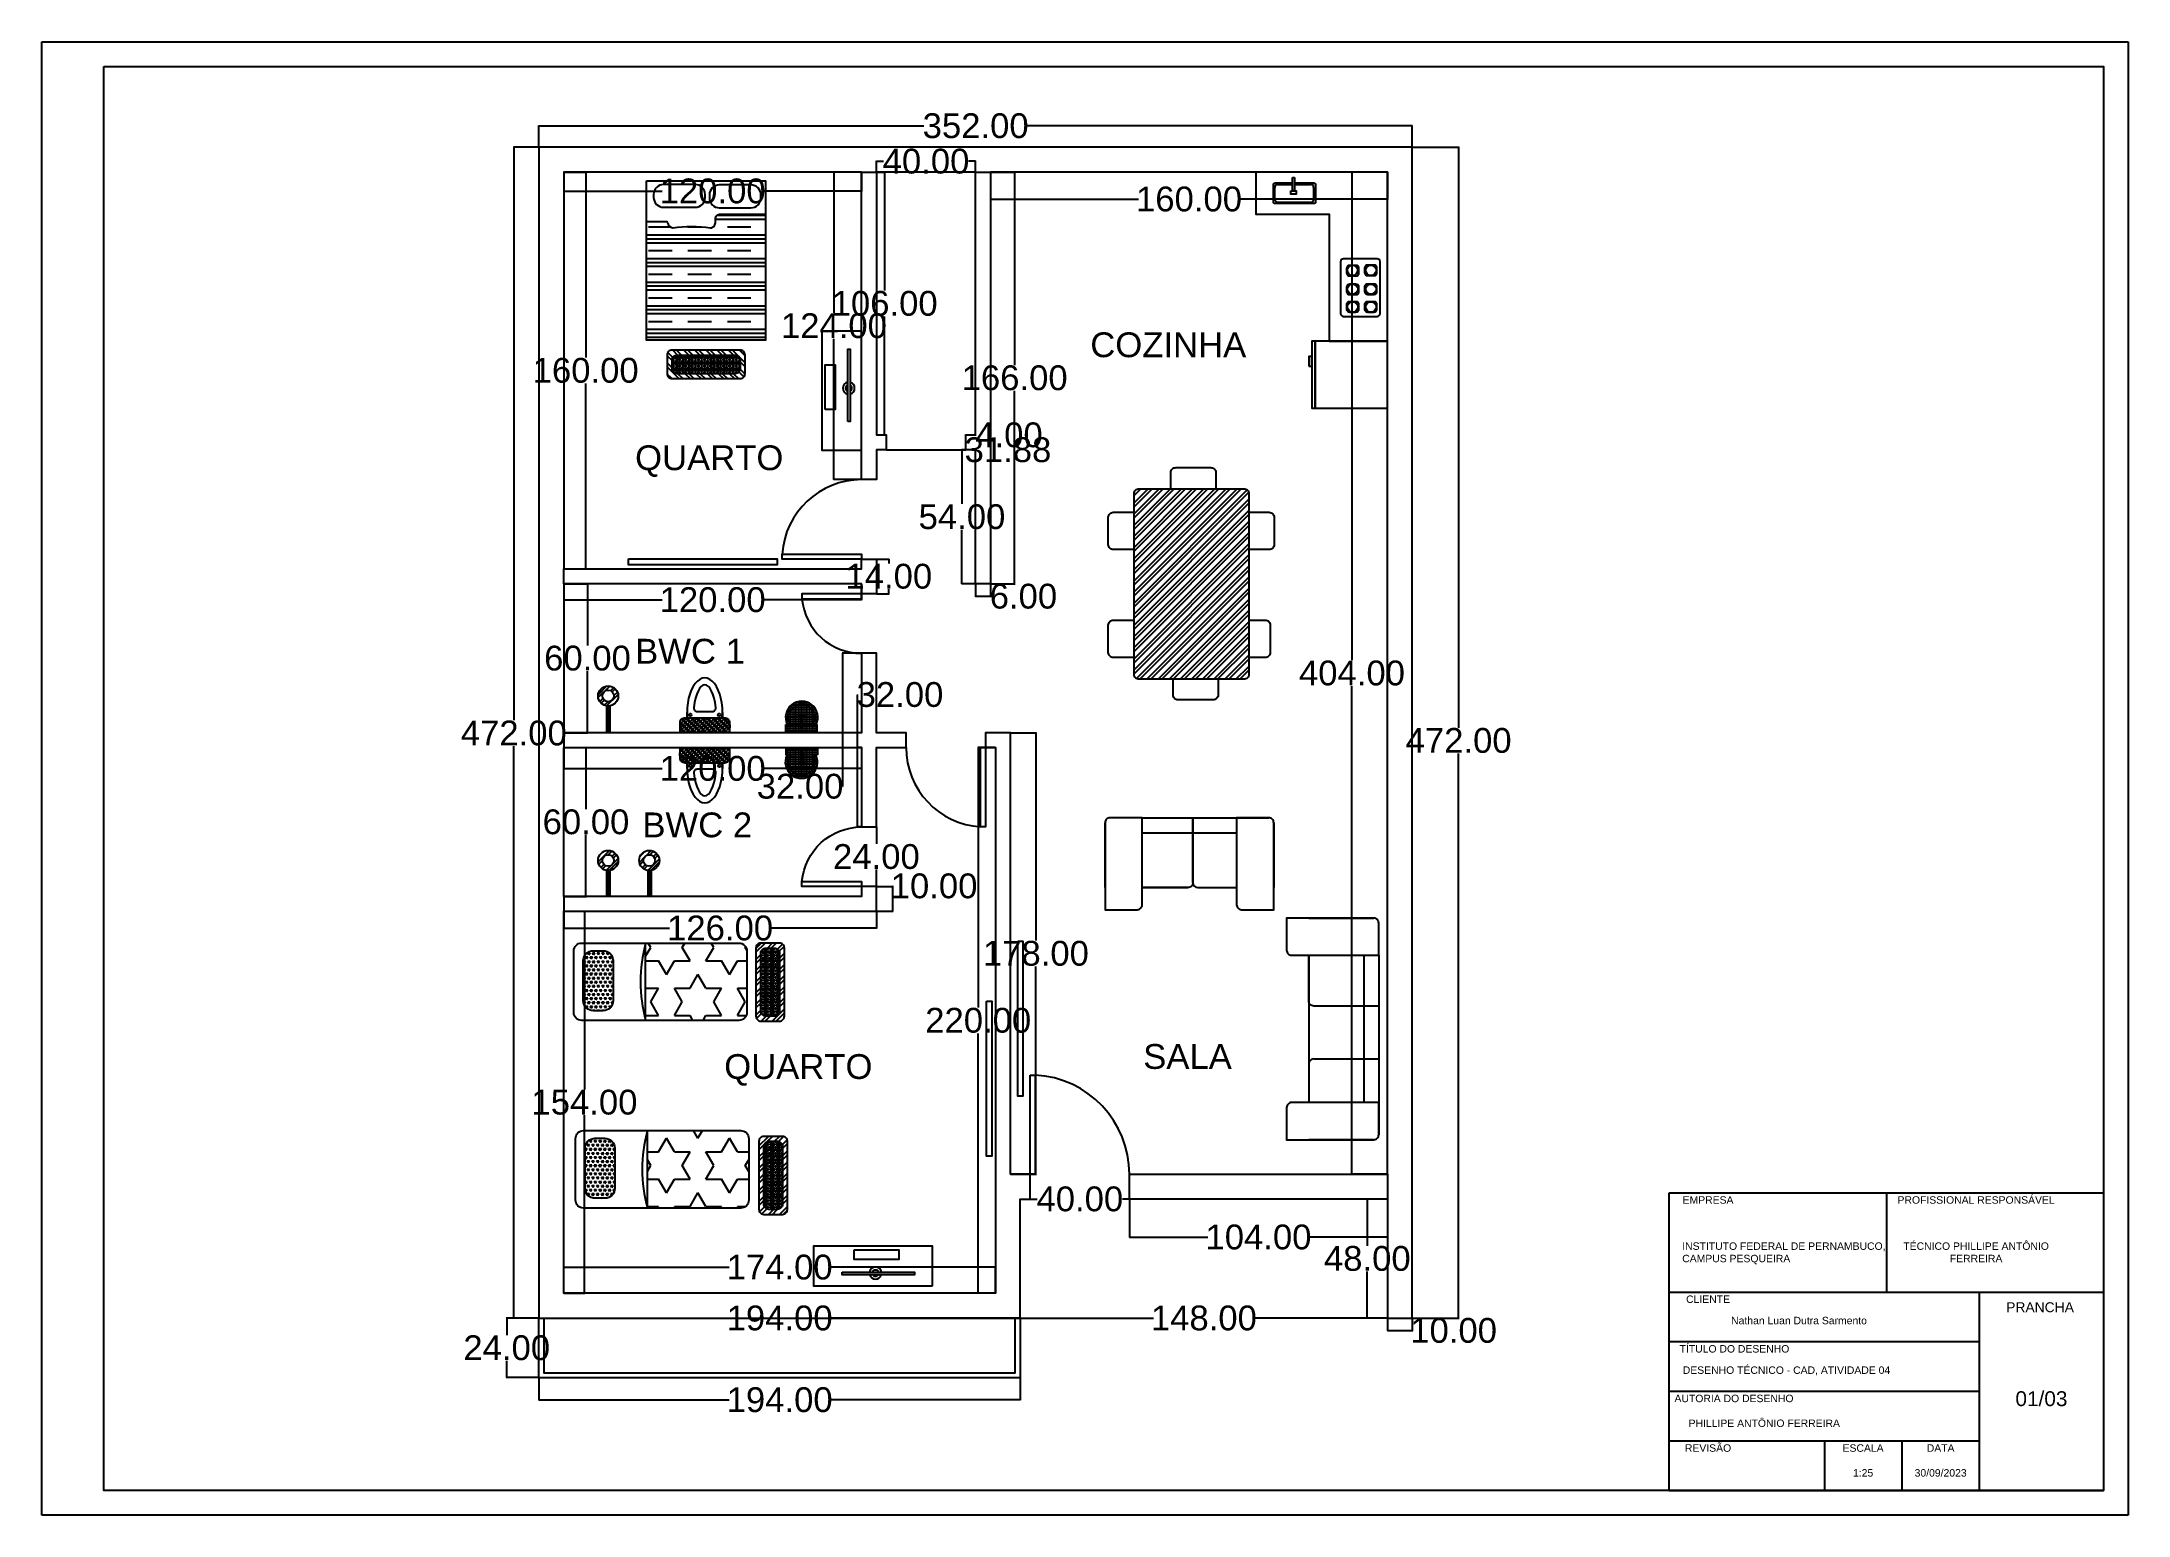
# Model space of a CAD drawing. Header units: millimetres. Extents: x -238510 to 111136, y -199737 to 8496.
# Drawn here: x 1250 to 2091, y 2528 to 3122 of the extents above; entities that cross this region are included whole.
import ezdxf

# ---------------------------------------------------------------- set-up
doc = ezdxf.new("R2010")
doc.units = ezdxf.units.MM
doc.layers.add('APPLIENCES', color=7, linetype='Continuous', plot=False)
doc.layers.add('DOORS AND WINDOWS', color=7, linetype='Continuous', plot=False)
doc.layers.add('COTAS', color=7, linetype='Continuous')
doc.styles.get("Standard").update_dxf_attribs({"font": 'arial.ttf'})
doc.dimstyles.new('COTAS', dxfattribs={"dimtxt": 10, "dimasz": 0.18, "dimexe": 0.18, "dimexo": 0.0625, "dimgap": 0.09, "dimtad": 0, "dimtih": 1, "dimtoh": 1, "dimzin": 0, "dimdsep": 46, "dimtxsty": 'Standard', "dimblk": 'NONE', "dimcen": 0.09, "dimclrt": 1, "dimadec": 0, "dimazin": 0, "dimtfac": 1, "dimtofl": 0, "dimtmove": 0, "dimatfit": 3, "dimfxl": 1, "dimtolj": 1, "dimtzin": 0, "dimarcsym": 0})

msp = doc.modelspace()

# ---------------------------------------------------------------- texts
at = {"attachment_point": 1}
for s, width, gutter_width, heights, insert, char_height in [('COZINHA', 120, 500, [0], (1672.773, 3004.716), 10), ('QUARTO', 120, 500, [0], (1489.305, 2959.172), 10), ('BWC 1', 120, 500, [0], (1489.305, 2881.179), 10), ('BWC 2', 120, 500, [0], (1492.246, 2811.179), 10), ('SALA', 120, 500, [0], (1694.101, 2717.823), 10), ('QUARTO', 120, 500, [0], (1525.223, 2713.757), 10), ('\\pxqc;{\\C1;EMPRESA}', 31.25, 12.5, [6.393], (1906.14, 2656.474), 3), ('\\pxqc;{\\C1;PROFISSIONAL RESPONSÁVEL}', 72.33581, 12.5, [6.393], (1993.64, 2656.474), 3), ('INSTITUTO FEDERAL DE PERNAMBUCO, \\PCAMPUS PESQUEIRA', 142.93959, 12.5, [15.711], (1911.357, 2637.877), 3), ('\\pxqc;TÉCNICO PHILLIPE ANTÔNIO FERREIRA\\P', 72.33581, 12.5, [14.216], (1993.64, 2637.877), 3), ('\\pxqc;{\\C1;CLIENTE}', 31.25, 12.5, [6.393], (1906.14, 2616.474), 3), ('\\pxqc;Nathan Luan Dutra Sarmento', 104.5831, 12.5, [6.393], (1906.14, 2607.877), 3), ('\\pxqc;{\\C1;PRANCHA}', 48.88586, 12.5, [10.643], (2031.14, 2613.74), 4), ('\\pxqc;{\\C1;TÍTULO DO DESENHO}', 52.54255, 12.5, [6.393], (1906.14, 2596.474), 3), ('\\pxqc;DESENHO TÉCNICO - CAD, ATIVIDADE 04', 94.50078, 12.5, [14.507], (1906.14, 2587.877), 3), ('\\pxqc;{\\C1;AUTORIA DO DESENHO}', 52.17117, 12.5, [6.393], (1906.14, 2576.474), 3), ('\\pxqc;01/03', 50, 12.5, [0], (2031.14, 2577.877), 6), ('\\pxqc;PHILLIPE ANTÔNIO FERREIRA', 76.56442, 12.5, [6.393], (1906.14, 2566.474), 3), ('\\pxqc;{\\C1;REVISÃO}', 31.25, 12.5, [6.393], (1906.14, 2556.474), 3), ('\\pxqc;{\\C1;ESCALA}', 31.25, 12.5, [6.393], (1968.64, 2556.474), 3), ('\\pxqc;{\\C1;DATA}', 31.25, 12.5, [6.393], (1999.89, 2556.474), 3), ('\\pxqc;1:25', 31.25, 12.5, [6.393], (1968.64, 2546.474), 3), ('\\pxqc;30/09/2023', 31.25, 12.5, [6.393], (1999.89, 2546.474), 3)]:
    msp.add_mtext_dynamic_manual_height_columns(s, width=width, gutter_width=gutter_width, heights=heights, dxfattribs=dict(at, insert=insert, char_height=char_height))

# ---------------------------------------------------------------- blocks, each defined once
blk = doc.blocks.new('*D392')
at = {"layer": 'COTAS', "color": 0, "lineweight": -2, "transparency": 16777216}
for p, q in [((1450.56, 3079.41), (1450.56, 3088.14)), ((1450.56, 3087.96), (1605.73, 3087.96)), ((1802.56, 3087.96), (1647.38, 3087.96)), ((1802.56, 3079.41), (1802.56, 3088.14))]:
    blk.add_line(p, q, dxfattribs=at)
at = {"layer": 'Defpoints', "color": 0, "transparency": 16777216}
for p in [(1802.56, 3087.96), (1450.56, 3079.35), (1802.56, 3079.35)]:
    blk.add_point(p, dxfattribs=at)
at = {"layer": 'COTAS', "color": 1, "transparency": 16777216, "insert": (1626.56, 3087.96), "char_height": 10, "attachment_point": 5}
blk.add_mtext('\\A1;352.00', dxfattribs=at)
blk = doc.blocks.new('_None')
blk = doc.blocks.new('*D393')
at = {"layer": 'COTAS', "color": 0, "lineweight": -2, "transparency": 16777216}
for p, q in [((1450.49, 3079.35), (1440.23, 3079.35)), ((1440.41, 3079.35), (1440.41, 2848.36)), ((1440.41, 2607.35), (1440.41, 2837.97)), ((1450.49, 2607.35), (1440.23, 2607.35))]:
    blk.add_line(p, q, dxfattribs=at)
at = {"layer": 'Defpoints', "color": 0, "transparency": 16777216}
for p in [(1450.56, 3079.35), (1440.41, 2607.35), (1450.56, 2607.35)]:
    blk.add_point(p, dxfattribs=at)
at = {"layer": 'COTAS', "color": 1, "transparency": 16777216, "insert": (1440.41, 2843.16), "char_height": 10, "attachment_point": 5}
blk.add_mtext('\\A1;472.00', dxfattribs=at)
blk = doc.blocks.new('*D394')
at = {"layer": 'COTAS', "color": 0, "lineweight": -2, "transparency": 16777216}
for p, q in [((1450.49, 2607.35), (1437.38, 2607.35)), ((1437.56, 2607.35), (1437.56, 2600.54)), ((1450.49, 2583.35), (1437.38, 2583.35)), ((1437.56, 2583.35), (1437.56, 2590.15))]:
    blk.add_line(p, q, dxfattribs=at)
at = {"layer": 'Defpoints', "color": 0, "transparency": 16777216}
for p in [(1437.56, 2607.35), (1450.56, 2607.35), (1450.56, 2583.35)]:
    blk.add_point(p, dxfattribs=at)
at = {"layer": 'COTAS', "color": 1, "transparency": 16777216, "insert": (1437.56, 2595.35), "char_height": 10, "attachment_point": 5}
blk.add_mtext('\\A1;24.00', dxfattribs=at)
blk = doc.blocks.new('*D395')
at = {"layer": 'COTAS', "color": 0, "lineweight": -2, "transparency": 16777216}
for p, q in [((1450.56, 2583.28), (1450.56, 2574.23)), ((1644.56, 2583.28), (1644.56, 2574.23)), ((1450.56, 2574.41), (1527.2, 2574.41)), ((1644.56, 2574.41), (1567.92, 2574.41))]:
    blk.add_line(p, q, dxfattribs=at)
at = {"layer": 'Defpoints', "color": 0, "transparency": 16777216}
for p in [(1450.56, 2583.35), (1644.56, 2583.35), (1644.56, 2574.41)]:
    blk.add_point(p, dxfattribs=at)
at = {"layer": 'COTAS', "color": 1, "transparency": 16777216, "insert": (1547.56, 2574.41), "char_height": 10, "attachment_point": 5}
blk.add_mtext('\\A1;194.00', dxfattribs=at)
blk = doc.blocks.new('*D396')
at = {"layer": 'COTAS', "color": 0, "lineweight": -2, "transparency": 16777216}
for p, q in [((1792.49, 3069.35), (1778.06, 3069.35)), ((1778.24, 3069.35), (1778.24, 2872.54)), ((1778.24, 2665.35), (1778.24, 2862.15)), ((1792.49, 2665.35), (1778.06, 2665.35))]:
    blk.add_line(p, q, dxfattribs=at)
at = {"layer": 'Defpoints', "color": 0, "transparency": 16777216}
for p in [(1792.56, 3069.35), (1778.24, 2665.35), (1792.56, 2665.35)]:
    blk.add_point(p, dxfattribs=at)
at = {"layer": 'COTAS', "color": 1, "transparency": 16777216, "insert": (1778.24, 2867.35), "char_height": 10, "attachment_point": 5}
blk.add_mtext('\\A1;404.00', dxfattribs=at)
blk = doc.blocks.new('*D397')
at = {"layer": 'COTAS', "color": 0, "lineweight": -2, "transparency": 16777216}
for p, q in [((1632.56, 3069.28), (1632.56, 3058.24)), ((1792.56, 3069.28), (1792.56, 3058.24)), ((1632.56, 3058.42), (1692.2, 3058.42)), ((1792.56, 3058.42), (1732.92, 3058.42))]:
    blk.add_line(p, q, dxfattribs=at)
at = {"layer": 'Defpoints', "color": 0, "transparency": 16777216}
for p in [(1632.56, 3069.35), (1792.56, 3069.35), (1792.56, 3058.42)]:
    blk.add_point(p, dxfattribs=at)
at = {"layer": 'COTAS', "color": 1, "transparency": 16777216, "insert": (1712.56, 3058.42), "char_height": 10, "attachment_point": 5}
blk.add_mtext('\\A1;160.00', dxfattribs=at)
blk = doc.blocks.new('*D398')
at = {"layer": 'COTAS', "color": 0, "lineweight": -2, "transparency": 16777216}
for p, q in [((1802.62, 3079.35), (1821.41, 3079.35)), ((1821.23, 3079.35), (1821.23, 2845.36)), ((1821.23, 2607.35), (1821.23, 2834.97)), ((1802.62, 2607.35), (1821.41, 2607.35))]:
    blk.add_line(p, q, dxfattribs=at)
at = {"layer": 'Defpoints', "color": 0, "transparency": 16777216}
for p in [(1802.56, 3079.35), (1802.56, 2607.35), (1821.23, 2607.35)]:
    blk.add_point(p, dxfattribs=at)
at = {"layer": 'COTAS', "color": 1, "transparency": 16777216, "insert": (1821.23, 2840.16), "char_height": 10, "attachment_point": 5}
blk.add_mtext('\\A1;472.00', dxfattribs=at)
blk = doc.blocks.new('*D399')
at = {"layer": 'COTAS', "color": 0, "lineweight": -2, "transparency": 16777216}
for p, q in [((1460.56, 3069.28), (1460.56, 3061.49)), ((1460.56, 3061.67), (1500.2, 3061.67)), ((1580.56, 3061.67), (1540.92, 3061.67)), ((1580.56, 3069.28), (1580.56, 3061.49))]:
    blk.add_line(p, q, dxfattribs=at)
at = {"layer": 'Defpoints', "color": 0, "transparency": 16777216}
for p in [(1460.56, 3069.35), (1580.56, 3069.35), (1580.56, 3061.67)]:
    blk.add_point(p, dxfattribs=at)
at = {"layer": 'COTAS', "color": 1, "transparency": 16777216, "insert": (1520.56, 3061.67), "char_height": 10, "attachment_point": 5}
blk.add_mtext('\\A1;120.00', dxfattribs=at)
blk = doc.blocks.new('*D400')
at = {"layer": 'COTAS', "color": 0, "lineweight": -2, "transparency": 16777216}
for p, q in [((1460.62, 3069.35), (1469.56, 3069.35)), ((1469.38, 3069.35), (1469.38, 2994.54)), ((1469.38, 2909.35), (1469.38, 2984.15)), ((1460.62, 2909.35), (1469.56, 2909.35))]:
    blk.add_line(p, q, dxfattribs=at)
at = {"layer": 'Defpoints', "color": 0, "transparency": 16777216}
for p in [(1460.56, 3069.35), (1460.56, 2909.35), (1469.38, 2909.35)]:
    blk.add_point(p, dxfattribs=at)
at = {"layer": 'COTAS', "color": 1, "transparency": 16777216, "insert": (1469.38, 2989.35), "char_height": 10, "attachment_point": 5}
blk.add_mtext('\\A1;160.00', dxfattribs=at)
blk = doc.blocks.new('*D401')
at = {"layer": 'COTAS', "color": 0, "lineweight": -2, "transparency": 16777216}
for p, q in [((1460.62, 2903.35), (1470.3, 2903.35)), ((1470.12, 2903.35), (1470.12, 2878.54)), ((1470.12, 2843.35), (1470.12, 2868.15)), ((1460.62, 2843.35), (1470.3, 2843.35))]:
    blk.add_line(p, q, dxfattribs=at)
at = {"layer": 'Defpoints', "color": 0, "transparency": 16777216}
for p in [(1460.56, 2903.35), (1460.56, 2843.35), (1470.12, 2843.35)]:
    blk.add_point(p, dxfattribs=at)
at = {"layer": 'COTAS', "color": 1, "transparency": 16777216, "insert": (1470.12, 2873.35), "char_height": 10, "attachment_point": 5}
blk.add_mtext('\\A1;60.00', dxfattribs=at)
blk = doc.blocks.new('*D402')
at = {"layer": 'COTAS', "color": 0, "lineweight": -2, "transparency": 16777216}
for p, q in [((1460.62, 2837.35), (1469.68, 2837.35)), ((1469.5, 2837.35), (1469.5, 2812.54)), ((1469.5, 2777.35), (1469.5, 2802.15)), ((1460.62, 2777.35), (1469.68, 2777.35))]:
    blk.add_line(p, q, dxfattribs=at)
at = {"layer": 'Defpoints', "color": 0, "transparency": 16777216}
for p in [(1460.56, 2837.35), (1460.56, 2777.35), (1469.5, 2777.35)]:
    blk.add_point(p, dxfattribs=at)
at = {"layer": 'COTAS', "color": 1, "transparency": 16777216, "insert": (1469.5, 2807.35), "char_height": 10, "attachment_point": 5}
blk.add_mtext('\\A1;60.00', dxfattribs=at)
blk = doc.blocks.new('*D403')
at = {"layer": 'COTAS', "color": 0, "lineweight": -2, "transparency": 16777216}
for p, q in [((1460.62, 2771.35), (1469.07, 2771.35)), ((1468.89, 2771.35), (1468.89, 2699.54)), ((1468.89, 2617.35), (1468.89, 2689.15)), ((1460.62, 2617.35), (1469.07, 2617.35))]:
    blk.add_line(p, q, dxfattribs=at)
at = {"layer": 'Defpoints', "color": 0, "transparency": 16777216}
for p in [(1460.56, 2771.35), (1460.56, 2617.35), (1468.89, 2617.35)]:
    blk.add_point(p, dxfattribs=at)
at = {"layer": 'COTAS', "color": 1, "transparency": 16777216, "insert": (1468.89, 2694.35), "char_height": 10, "attachment_point": 5}
blk.add_mtext('\\A1;154.00', dxfattribs=at)
blk = doc.blocks.new('*D404')
at = {"layer": 'COTAS', "color": 0, "lineweight": -2, "transparency": 16777216}
for p, q in [((1460.56, 2617.41), (1460.56, 2628.04)), ((1460.56, 2627.86), (1527.2, 2627.86)), ((1634.56, 2627.86), (1567.92, 2627.86)), ((1634.56, 2617.41), (1634.56, 2628.04))]:
    blk.add_line(p, q, dxfattribs=at)
at = {"layer": 'Defpoints', "color": 0, "transparency": 16777216}
for p in [(1634.56, 2627.86), (1460.56, 2617.35), (1634.56, 2617.35)]:
    blk.add_point(p, dxfattribs=at)
at = {"layer": 'COTAS', "color": 1, "transparency": 16777216, "insert": (1547.56, 2627.86), "char_height": 10, "attachment_point": 5}
blk.add_mtext('\\A1;174.00', dxfattribs=at)
blk = doc.blocks.new('*D405')
at = {"layer": 'COTAS', "color": 0, "lineweight": -2, "transparency": 16777216}
for p, q in [((1450.56, 2607.41), (1450.56, 2607.53)), ((1450.56, 2607.35), (1527.2, 2607.35)), ((1644.56, 2607.35), (1567.92, 2607.35)), ((1644.56, 2607.41), (1644.56, 2607.53))]:
    blk.add_line(p, q, dxfattribs=at)
at = {"layer": 'Defpoints', "color": 0, "transparency": 16777216}
for p in [(1450.56, 2607.35), (1644.56, 2607.35), (1644.56, 2607.35)]:
    blk.add_point(p, dxfattribs=at)
at = {"layer": 'COTAS', "color": 1, "transparency": 16777216, "insert": (1547.56, 2607.35), "char_height": 10, "attachment_point": 5}
blk.add_mtext('\\A1;194.00', dxfattribs=at)
blk = doc.blocks.new('*D406')
at = {"layer": 'COTAS', "color": 0, "lineweight": -2, "transparency": 16777216}
for p, q in [((1460.56, 2903.28), (1460.56, 2896.73)), ((1580.56, 2903.28), (1580.56, 2896.73)), ((1460.56, 2896.91), (1500.2, 2896.91)), ((1580.56, 2896.91), (1540.92, 2896.91))]:
    blk.add_line(p, q, dxfattribs=at)
at = {"layer": 'Defpoints', "color": 0, "transparency": 16777216}
for p in [(1460.56, 2903.35), (1580.56, 2903.35), (1580.56, 2896.91)]:
    blk.add_point(p, dxfattribs=at)
at = {"layer": 'COTAS', "color": 1, "transparency": 16777216, "insert": (1520.56, 2896.91), "char_height": 10, "attachment_point": 5}
blk.add_mtext('\\A1;120.00', dxfattribs=at)
blk = doc.blocks.new('*D407')
at = {"layer": 'COTAS', "color": 0, "lineweight": -2, "transparency": 16777216}
for p, q in [((1460.56, 2837.28), (1460.56, 2828.71)), ((1580.56, 2837.28), (1580.56, 2828.71)), ((1460.56, 2828.89), (1500.2, 2828.89)), ((1580.56, 2828.89), (1540.92, 2828.89))]:
    blk.add_line(p, q, dxfattribs=at)
at = {"layer": 'Defpoints', "color": 0, "transparency": 16777216}
for p in [(1460.56, 2837.35), (1580.56, 2837.35), (1580.56, 2828.89)]:
    blk.add_point(p, dxfattribs=at)
at = {"layer": 'COTAS', "color": 1, "transparency": 16777216, "insert": (1520.56, 2828.89), "char_height": 10, "attachment_point": 5}
blk.add_mtext('\\A1;120.00', dxfattribs=at)
blk = doc.blocks.new('*D408')
at = {"layer": 'COTAS', "color": 0, "lineweight": -2, "transparency": 16777216}
for p, q in [((1460.56, 2771.28), (1460.56, 2764.38)), ((1586.56, 2771.28), (1586.56, 2764.38)), ((1460.56, 2764.56), (1503.2, 2764.56)), ((1586.56, 2764.56), (1543.92, 2764.56))]:
    blk.add_line(p, q, dxfattribs=at)
at = {"layer": 'Defpoints', "color": 0, "transparency": 16777216}
for p in [(1460.56, 2771.35), (1586.56, 2771.35), (1586.56, 2764.56)]:
    blk.add_point(p, dxfattribs=at)
at = {"layer": 'COTAS', "color": 1, "transparency": 16777216, "insert": (1523.56, 2764.56), "char_height": 10, "attachment_point": 5}
blk.add_mtext('\\A1;126.00', dxfattribs=at)
blk = doc.blocks.new('*D409')
at = {"layer": 'COTAS', "color": 0, "lineweight": -2, "transparency": 16777216}
for p, q in [((1586.56, 3069.41), (1586.56, 3073.86)), ((1586.56, 3073.68), (1589.41, 3073.68)), ((1626.56, 3073.68), (1623.7, 3073.68)), ((1626.56, 3069.41), (1626.56, 3073.86))]:
    blk.add_line(p, q, dxfattribs=at)
at = {"layer": 'Defpoints', "color": 0, "transparency": 16777216}
for p in [(1626.56, 3073.68), (1586.56, 3069.35), (1626.56, 3069.35)]:
    blk.add_point(p, dxfattribs=at)
at = {"layer": 'COTAS', "color": 1, "transparency": 16777216, "insert": (1606.56, 3073.68), "char_height": 10, "attachment_point": 5}
blk.add_mtext('\\A1;40.00', dxfattribs=at)
blk = doc.blocks.new('*D410')
at = {"layer": 'COTAS', "color": 0, "lineweight": -2, "transparency": 16777216}
for p, q in [((1632.62, 3069.35), (1642.46, 3069.35)), ((1642.28, 3069.35), (1642.28, 2991.54)), ((1642.28, 2903.35), (1642.28, 2981.15)), ((1632.62, 2903.35), (1642.46, 2903.35))]:
    blk.add_line(p, q, dxfattribs=at)
at = {"layer": 'Defpoints', "color": 0, "transparency": 16777216}
for p in [(1632.56, 3069.35), (1632.56, 2903.35), (1642.28, 2903.35)]:
    blk.add_point(p, dxfattribs=at)
at = {"layer": 'COTAS', "color": 1, "transparency": 16777216, "insert": (1642.28, 2986.35), "char_height": 10, "attachment_point": 5}
blk.add_mtext('\\A1;166.00', dxfattribs=at)
blk = doc.blocks.new('*D411')
at = {"layer": 'COTAS', "color": 0, "lineweight": -2, "transparency": 16777216}
for p, q in [((1586.62, 3069.35), (1590.07, 3069.35)), ((1589.89, 3069.35), (1589.89, 3021.54)), ((1589.89, 2963.35), (1589.89, 3011.15)), ((1586.62, 2963.35), (1590.07, 2963.35))]:
    blk.add_line(p, q, dxfattribs=at)
at = {"layer": 'Defpoints', "color": 0, "transparency": 16777216}
for p in [(1586.56, 3069.35), (1586.56, 2963.35), (1589.89, 2963.35)]:
    blk.add_point(p, dxfattribs=at)
at = {"layer": 'COTAS', "color": 1, "transparency": 16777216, "insert": (1589.89, 3016.35), "char_height": 10, "attachment_point": 5}
blk.add_mtext('\\A1;106.00', dxfattribs=at)
blk = doc.blocks.new('*D412')
at = {"layer": 'COTAS', "color": 0, "lineweight": -2, "transparency": 16777216}
for p, q in [((1580.49, 3069.35), (1569.26, 3069.35)), ((1569.44, 3069.35), (1569.44, 3012.54)), ((1569.44, 2945.35), (1569.44, 3002.15)), ((1580.49, 2945.35), (1569.26, 2945.35))]:
    blk.add_line(p, q, dxfattribs=at)
at = {"layer": 'Defpoints', "color": 0, "transparency": 16777216}
for p in [(1580.56, 3069.35), (1569.44, 2945.35), (1580.56, 2945.35)]:
    blk.add_point(p, dxfattribs=at)
at = {"layer": 'COTAS', "color": 1, "transparency": 16777216, "insert": (1569.44, 3007.35), "char_height": 10, "attachment_point": 5}
blk.add_mtext('\\A1;124.00', dxfattribs=at)
blk = doc.blocks.new('*D413')
at = {"layer": 'COTAS', "color": 0, "lineweight": -2, "transparency": 16777216}
for p, q in [((1626.49, 2957.35), (1620.87, 2957.35)), ((1621.05, 2957.35), (1621.05, 2935.54)), ((1621.05, 2903.35), (1621.05, 2925.15)), ((1626.49, 2903.35), (1620.87, 2903.35))]:
    blk.add_line(p, q, dxfattribs=at)
at = {"layer": 'Defpoints', "color": 0, "transparency": 16777216}
for p in [(1626.56, 2957.35), (1621.05, 2903.35), (1626.56, 2903.35)]:
    blk.add_point(p, dxfattribs=at)
at = {"layer": 'COTAS', "color": 1, "transparency": 16777216, "insert": (1621.05, 2930.35), "char_height": 10, "attachment_point": 5}
blk.add_mtext('\\A1;54.00', dxfattribs=at)
blk = doc.blocks.new('*D414')
at = {"layer": 'COTAS', "color": 0, "lineweight": -2, "transparency": 16777216}
for p, q in [((1626.56, 2903.28), (1626.56, 2898.13)), ((1632.56, 2903.28), (1632.56, 2898.13)), ((1626.56, 2898.31), (1632.56, 2898.31)), ((1632.56, 2898.31), (1632.74, 2898.31))]:
    blk.add_line(p, q, dxfattribs=at)
at = {"layer": 'Defpoints', "color": 0, "transparency": 16777216}
for p in [(1626.56, 2903.35), (1632.56, 2903.35), (1632.56, 2898.31)]:
    blk.add_point(p, dxfattribs=at)
at = {"layer": 'COTAS', "color": 1, "transparency": 16777216, "insert": (1645.82, 2898.31), "char_height": 10, "attachment_point": 5}
blk.add_mtext('\\A1;6.00', dxfattribs=at)
blk = doc.blocks.new('*D415')
at = {"layer": 'COTAS', "color": 0, "lineweight": -2, "transparency": 16777216}
for p, q in [((1640.62, 2843.35), (1651.03, 2843.35)), ((1650.85, 2843.35), (1650.85, 2759.54)), ((1650.85, 2665.35), (1650.85, 2749.15)), ((1640.62, 2665.35), (1651.03, 2665.35))]:
    blk.add_line(p, q, dxfattribs=at)
at = {"layer": 'Defpoints', "color": 0, "transparency": 16777216}
for p in [(1640.56, 2843.35), (1640.56, 2665.35), (1650.85, 2665.35)]:
    blk.add_point(p, dxfattribs=at)
at = {"layer": 'COTAS', "color": 1, "transparency": 16777216, "insert": (1650.85, 2754.35), "char_height": 10, "attachment_point": 5}
blk.add_mtext('\\A1;178.00', dxfattribs=at)
blk = doc.blocks.new('*D416')
at = {"layer": 'COTAS', "color": 0, "lineweight": -2, "transparency": 16777216}
for p, q in [((1634.49, 2837.35), (1627.42, 2837.35)), ((1627.6, 2837.35), (1627.6, 2732.54)), ((1627.6, 2617.35), (1627.6, 2722.15)), ((1634.49, 2617.35), (1627.42, 2617.35))]:
    blk.add_line(p, q, dxfattribs=at)
at = {"layer": 'Defpoints', "color": 0, "transparency": 16777216}
for p in [(1634.56, 2837.35), (1627.6, 2617.35), (1634.56, 2617.35)]:
    blk.add_point(p, dxfattribs=at)
at = {"layer": 'COTAS', "color": 1, "transparency": 16777216, "insert": (1627.6, 2727.35), "char_height": 10, "attachment_point": 5}
blk.add_mtext('\\A1;220.00', dxfattribs=at)
blk = doc.blocks.new('*D417')
at = {"layer": 'COTAS', "color": 0, "lineweight": -2, "transparency": 16777216}
for p, q in [((1580.49, 2875.35), (1572.73, 2875.35)), ((1572.91, 2875.35), (1572.91, 2843.35)), ((1580.49, 2843.35), (1572.73, 2843.35)), ((1572.91, 2843.35), (1572.91, 2821.7)), ((1572.91, 2821.7), (1572.73, 2821.7))]:
    blk.add_line(p, q, dxfattribs=at)
at = {"layer": 'Defpoints', "color": 0, "transparency": 16777216}
for p in [(1580.56, 2875.35), (1572.91, 2843.35), (1580.56, 2843.35)]:
    blk.add_point(p, dxfattribs=at)
at = {"layer": 'COTAS', "color": 1, "transparency": 16777216, "insert": (1555.79, 2821.7), "char_height": 10, "attachment_point": 5}
blk.add_mtext('\\A1;32.00', dxfattribs=at)
blk = doc.blocks.new('*D418')
at = {"layer": 'COTAS', "color": 0, "lineweight": -2, "transparency": 16777216}
for p, q in [((1578.95, 2837.35), (1578.95, 2858.67)), ((1578.95, 2858.67), (1579.13, 2858.67)), ((1580.49, 2837.35), (1578.77, 2837.35)), ((1578.95, 2805.35), (1578.95, 2837.35)), ((1580.49, 2805.35), (1578.77, 2805.35))]:
    blk.add_line(p, q, dxfattribs=at)
at = {"layer": 'Defpoints', "color": 0, "transparency": 16777216}
for p in [(1578.95, 2837.35), (1580.56, 2837.35), (1580.56, 2805.35)]:
    blk.add_point(p, dxfattribs=at)
at = {"layer": 'COTAS', "color": 1, "transparency": 16777216, "insert": (1596.07, 2858.67), "char_height": 10, "attachment_point": 5}
blk.add_mtext('\\A1;32.00', dxfattribs=at)
blk = doc.blocks.new('*D419')
at = {"layer": 'COTAS', "color": 0, "lineweight": -2, "transparency": 16777216}
for p, q in [((1622.56, 2963.41), (1622.56, 2963.53)), ((1622.56, 2963.35), (1626.56, 2963.35)), ((1626.56, 2963.41), (1626.56, 2963.53)), ((1626.56, 2963.35), (1626.74, 2963.35))]:
    blk.add_line(p, q, dxfattribs=at)
at = {"layer": 'Defpoints', "color": 0, "transparency": 16777216}
for p in [(1622.56, 2963.35), (1626.56, 2963.35), (1626.56, 2963.35)]:
    blk.add_point(p, dxfattribs=at)
at = {"layer": 'COTAS', "color": 1, "transparency": 16777216, "insert": (1640, 2963.35), "char_height": 10, "attachment_point": 5}
blk.add_mtext('\\A1;4.00', dxfattribs=at)
blk = doc.blocks.new('*D420')
at = {"layer": 'COTAS', "color": 0, "lineweight": -2, "transparency": 16777216}
for p, q in [((1586.62, 2913.35), (1591.75, 2913.35)), ((1591.57, 2913.35), (1591.57, 2911.54)), ((1586.62, 2899.35), (1591.75, 2899.35)), ((1591.57, 2899.35), (1591.57, 2901.15))]:
    blk.add_line(p, q, dxfattribs=at)
at = {"layer": 'Defpoints', "color": 0, "transparency": 16777216}
for p in [(1586.56, 2913.35), (1586.56, 2899.35), (1591.57, 2899.35)]:
    blk.add_point(p, dxfattribs=at)
at = {"layer": 'COTAS', "color": 1, "transparency": 16777216, "insert": (1591.57, 2906.35), "char_height": 10, "attachment_point": 5}
blk.add_mtext('\\A1;14.00', dxfattribs=at)
blk = doc.blocks.new('*D421')
at = {"layer": 'COTAS', "color": 0, "lineweight": -2, "transparency": 16777216}
for p, q in [((1586.62, 2781.35), (1593.33, 2781.35)), ((1593.15, 2781.35), (1593.15, 2781.53)), ((1593.15, 2781.53), (1593.33, 2781.53)), ((1593.15, 2771.35), (1593.15, 2781.35)), ((1586.62, 2771.35), (1593.33, 2771.35))]:
    blk.add_line(p, q, dxfattribs=at)
at = {"layer": 'Defpoints', "color": 0, "transparency": 16777216}
for p in [(1586.56, 2781.35), (1593.15, 2781.35), (1586.56, 2771.35)]:
    blk.add_point(p, dxfattribs=at)
at = {"layer": 'COTAS', "color": 1, "transparency": 16777216, "insert": (1609.81, 2781.53), "char_height": 10, "attachment_point": 5}
blk.add_mtext('\\A1;10.00', dxfattribs=at)
blk = doc.blocks.new('*D422')
at = {"layer": 'COTAS', "color": 0, "lineweight": -2, "transparency": 16777216}
for p, q in [((1586.56, 2805.35), (1586.56, 2798.54)), ((1586.62, 2805.35), (1586.74, 2805.35)), ((1586.56, 2781.35), (1586.56, 2788.15)), ((1586.62, 2781.35), (1586.74, 2781.35))]:
    blk.add_line(p, q, dxfattribs=at)
at = {"layer": 'Defpoints', "color": 0, "transparency": 16777216}
for p in [(1586.56, 2805.35), (1586.56, 2781.35), (1586.56, 2781.35)]:
    blk.add_point(p, dxfattribs=at)
at = {"layer": 'COTAS', "color": 1, "transparency": 16777216, "insert": (1586.56, 2793.35), "char_height": 10, "attachment_point": 5}
blk.add_mtext('\\A1;24.00', dxfattribs=at)
blk = doc.blocks.new('*D423')
at = {"layer": 'COTAS', "color": 0, "lineweight": -2, "transparency": 16777216}
for p, q in [((1648.56, 2655.41), (1648.56, 2655.53)), ((1648.56, 2655.35), (1651.41, 2655.35)), ((1688.56, 2655.35), (1685.7, 2655.35)), ((1688.56, 2655.41), (1688.56, 2655.53))]:
    blk.add_line(p, q, dxfattribs=at)
at = {"layer": 'Defpoints', "color": 0, "transparency": 16777216}
for p in [(1648.56, 2655.35), (1688.56, 2655.35), (1688.56, 2655.35)]:
    blk.add_point(p, dxfattribs=at)
at = {"layer": 'COTAS', "color": 1, "transparency": 16777216, "insert": (1668.56, 2655.35), "char_height": 10, "attachment_point": 5}
blk.add_mtext('\\A1;40.00', dxfattribs=at)
blk = doc.blocks.new('*D386')
at = {"layer": 'COTAS', "color": 0, "lineweight": -2, "transparency": 16777216}
for p, q in [((1688.56, 2655.28), (1688.56, 2639.82)), ((1792.56, 2655.28), (1792.56, 2639.82)), ((1688.56, 2640), (1720.2, 2640)), ((1792.56, 2640), (1760.92, 2640))]:
    blk.add_line(p, q, dxfattribs=at)
at = {"layer": 'Defpoints', "color": 0, "transparency": 16777216}
for p in [(1688.56, 2655.35), (1792.56, 2655.35), (1792.56, 2640)]:
    blk.add_point(p, dxfattribs=at)
at = {"layer": 'COTAS', "color": 1, "transparency": 16777216, "insert": (1740.56, 2640), "char_height": 10, "attachment_point": 5}
blk.add_mtext('\\A1;104.00', dxfattribs=at)
blk = doc.blocks.new('*D424')
at = {"layer": 'COTAS', "color": 0, "lineweight": -2, "transparency": 16777216}
for p, q in [((1792.56, 2607.28), (1792.56, 2602.16)), ((1802.56, 2607.28), (1802.56, 2602.16)), ((1792.56, 2602.34), (1802.56, 2602.34)), ((1802.56, 2602.34), (1802.74, 2602.34))]:
    blk.add_line(p, q, dxfattribs=at)
at = {"layer": 'Defpoints', "color": 0, "transparency": 16777216}
for p in [(1792.56, 2607.35), (1802.56, 2607.35), (1802.56, 2602.34)]:
    blk.add_point(p, dxfattribs=at)
at = {"layer": 'COTAS', "color": 1, "transparency": 16777216, "insert": (1819.21, 2602.34), "char_height": 10, "attachment_point": 5}
blk.add_mtext('\\A1;10.00', dxfattribs=at)
blk = doc.blocks.new('*D425')
at = {"layer": 'COTAS', "color": 0, "lineweight": -2, "transparency": 16777216}
for p, q in [((1644.56, 2607.41), (1644.56, 2607.53)), ((1644.56, 2607.35), (1698.2, 2607.35)), ((1792.56, 2607.35), (1738.92, 2607.35)), ((1792.56, 2607.41), (1792.56, 2607.53))]:
    blk.add_line(p, q, dxfattribs=at)
at = {"layer": 'Defpoints', "color": 0, "transparency": 16777216}
for p in [(1644.56, 2607.35), (1644.56, 2607.35), (1792.56, 2607.35)]:
    blk.add_point(p, dxfattribs=at)
at = {"layer": 'COTAS', "color": 1, "transparency": 16777216, "insert": (1718.56, 2607.35), "char_height": 10, "attachment_point": 5}
blk.add_mtext('\\A1;148.00', dxfattribs=at)
blk = doc.blocks.new('*D426')
at = {"layer": 'COTAS', "color": 0, "lineweight": -2, "transparency": 16777216}
for p, q in [((1590.56, 2957.41), (1590.56, 2957.53)), ((1590.56, 2957.35), (1622.44, 2957.35)), ((1622.44, 2957.41), (1622.44, 2957.53)), ((1622.44, 2957.35), (1622.62, 2957.35))]:
    blk.add_line(p, q, dxfattribs=at)
at = {"layer": 'Defpoints', "color": 0, "transparency": 16777216}
for p in [(1590.56, 2957.35), (1622.44, 2957.35), (1622.44, 2957.35)]:
    blk.add_point(p, dxfattribs=at)
at = {"layer": 'COTAS', "color": 1, "transparency": 16777216, "insert": (1639.59, 2957.35), "char_height": 10, "attachment_point": 5}
blk.add_mtext('\\A1;31.88', dxfattribs=at)
blk = doc.blocks.new('*D427')
at = {"layer": 'COTAS', "color": 0, "lineweight": -2, "transparency": 16777216}
for p, q in [((1792.49, 2655.35), (1784.24, 2655.35)), ((1784.42, 2655.35), (1784.42, 2636.54)), ((1784.42, 2607.35), (1784.42, 2626.15)), ((1792.49, 2607.35), (1784.24, 2607.35))]:
    blk.add_line(p, q, dxfattribs=at)
at = {"layer": 'Defpoints', "color": 0, "transparency": 16777216}
for p in [(1792.56, 2655.35), (1784.42, 2607.35), (1792.56, 2607.35)]:
    blk.add_point(p, dxfattribs=at)
at = {"layer": 'COTAS', "color": 1, "transparency": 16777216, "insert": (1784.42, 2631.35), "char_height": 10, "attachment_point": 5}
blk.add_mtext('\\A1;48.00', dxfattribs=at)
blk = doc.blocks.new('_DOOR')
for p, q in [((1929.044, 1735.625), (1929.044, 1736.625)), ((1929.044, 1736.625), (1929.094, 1736.625)), ((1929.094, 1736.625), (1929.094, 1735.625))]:
    blk.add_line(p, q)
blk.add_arc((1929.044, 1735.625), 1, 0, 87.1376)
blk = doc.blocks.new('_DOOR-')
at = {"layer": 'DOORS AND WINDOWS'}
blk.add_blockref('_DOOR', (-1927.794, -1740.075), dxfattribs=at)
blk = doc.blocks.new('DOOR_OFFICIAL')
at = {"layer": 'DOORS AND WINDOWS'}
blk.add_blockref('_DOOR-', (-1.3, 4.45), dxfattribs=at)
blk = doc.blocks.new('small_DOOR')
at = {"layer": 'DOORS AND WINDOWS'}
blk.add_lwpolyline([(0.8, -0.05), (0, -0.05), (0, 0), (0.8, 0)], close=True, dxfattribs=at)
blk.add_arc((0.8, -0.05), 0.8, 90, 176.4167, dxfattribs=at)
blk = doc.blocks.new('bathr_DOOR')
at = {"layer": 'DOORS AND WINDOWS'}
blk.add_lwpolyline([(0, 0), (-0.6, 0), (-0.6, -0.05), (0, -0.05)], close=True, dxfattribs=at)
blk.add_arc((0, 0.002), 0.602, 184.9791, 270, dxfattribs=at)
blk = doc.blocks.new('king_BED')
at = {"layer": 'APPLIENCES'}
h = blk.add_hatch(dxfattribs=at)
h.set_pattern_fill('CLAY', color=256, scale=0.05)
h.set_pattern_definition([(0, (-1925.1788, -1745.6346), (0, 0.238125), []), (0, (-1925.1788, -1745.59492), (0, 0.238125), []), (0, (-1925.1788, -1745.55523), (0, 0.238125), []), (0, (-1925.1788, -1745.47586), (0, 0.238125), [0.238125, -0.15875])])
h.paths.add_polyline_path([(1.199, -0.333), (0.743, -0.333, 0.414214), (0.693, -0.383), (0.693, -0.422, -0.414214), (0.643, -0.472, 0.065451), (0.263, -0.472, -0.324715), (0.213, -0.421, 0.372904), (0.203, -0.413), (0, -0.413), (0, -1.604), (1.199, -1.604)])
blk.add_lwpolyline([(0, 0), (1.199, 0), (1.199, -1.604), (0, -1.604)], close=True, dxfattribs=at)
for points in [[(0.59, -0.136, 0.414214), (0.49, -0.036), (0.171, -0.036, 0.414214), (0.071, -0.136), (0.071, -0.165, 0.414214), (0.171, -0.265), (0.49, -0.265, 0.414214), (0.59, -0.165)], [(0.733, -0.27), (1.052, -0.27, 0.414214), (1.152, -0.17), (1.152, -0.14, 0.414214), (1.052, -0.04), (0.733, -0.04, 0.414214), (0.633, -0.14), (0.633, -0.17, 0.414214)]]:
    blk.add_lwpolyline(points, format="xyb", close=True, dxfattribs=at)
for points in [[(0.213, -0.421, 0.373029), (0.203, -0.413), (0, -0.413)], [(0.213, -0.421, 0.324694), (0.263, -0.472, -0.065451), (0.643, -0.472, 0.414214), (0.693, -0.422), (0.693, -0.383, -0.414214), (0.743, -0.333), (1.199, -0.333)]]:
    blk.add_lwpolyline(points, format="xyb", dxfattribs=at)
blk = doc.blocks.new('fridge')
at = {"layer": 'APPLIENCES'}
for points in [[(0.034, 0.677), (0, 0.677), (0, 0), (0.034, 0)], [(0.763, 0.677), (0.034, 0.677), (0.034, 0), (0.763, 0)], [(0.034, 0.677), (0.034, 0.677), (0.034, 0), (0.034, 0)], [(-0.028, 0.423), (0, 0.423), (0, 0.52), (-0.028, 0.52)]]:
    blk.add_lwpolyline(points, close=True, dxfattribs=at)
blk = doc.blocks.new('sink')
blk.add_lwpolyline([(0.197, 0.197), (0.394, 0.197, -0.414214), (0.409, 0.182), (0.409, 0.004, -0.414214), (0.394, -0.011), (0.001, -0.011, -0.414214), (-0.014, 0.004), (-0.014, 0.182, -0.414214), (0.001, 0.197), (0.179, 0.197)], format="xyb")
blk.add_lwpolyline([(0.162, 0.117), (0.215, 0.117), (0.215, 0.085), (0.162, 0.085)], close=True)
at = {"layer": 'APPLIENCES'}
for p, q in [((0.179, 0.251), (0.197, 0.251)), ((0.179, 0.117), (0.179, 0.251)), ((0.197, 0.251), (0.197, 0.117)), ((0, 0.03), (0, 0.152)), ((0.03, 0.182), (0.179, 0.182)), ((0.36, 0), (0.03, 0)), ((0.197, 0.117), (0.179, 0.117)), ((0.197, 0.182), (0.36, 0.182)), ((0.39, 0.152), (0.39, 0.03))]:
    blk.add_line(p, q, dxfattribs=at)
for centre, start, end in [((0.03, 0.152), 90, 180), ((0.03, 0.03), 180, 270), ((0.36, 0.152), 0, 90), ((0.36, 0.03), 270, 0)]:
    blk.add_arc(centre, 0.03, start, end, dxfattribs=at)
blk = doc.blocks.new('couch')
for p, q in [((0.223, -0.374), (0.223, -1.858)), ((0.776, -0.374), (0.776, -1.858)), ((0.928, -0.374), (0.928, -1.858)), ((0.223, -1.468), (0.223, -1.858)), ((0.273, -1.418), (0.928, -1.418))]:
    blk.add_line(p, q)
blk.add_arc((0.273, -1.468), 0.05, 90, 180)
at = {"layer": 'APPLIENCES'}
for points in [[(0.878, 0), (0, 0), (0, -0.324, 0.414214), (0.05, -0.374), (0.928, -0.374), (0.928, -0.05, 0.414214)], [(0.928, -1.858), (0.05, -1.858, 0.414214), (0, -1.908), (0, -2.232), (0.878, -2.232, 0.414214), (0.928, -2.182)]]:
    blk.add_lwpolyline(points, format="xyb", close=True, dxfattribs=at)
for points in [[(0.223, 0), (0.878, 0)], [(0.928, -1.858), (0.928, -2.182)], [(0.878, -2.232), (0.223, -2.232)]]:
    blk.add_lwpolyline(points, dxfattribs=at)
blk.add_lwpolyline([(0.928, -0.885), (0.273, -0.885, -0.414214), (0.223, -0.835), (0.223, -0.374)], format="xyb", dxfattribs=at)
blk = doc.blocks.new('Small_bed')
at = {"layer": 'APPLIENCES'}
h = blk.add_hatch(dxfattribs=at)
h.set_pattern_fill('STARS', color=256, scale=0.1)
h.set_pattern_definition([(0, (-3852.2191, -3474.34934), (0, 0.54992613), [0.3175, -0.3175]), (60, (-3852.2191, -3474.34934), (-0.47625, 0.274963066), [0.3175, -0.3175]), (120, (-3852.06035, -3474.0744), (-0.47625, -0.274963066), [0.3175, -0.3175])])
h.paths.add_polyline_path([(0.16, 1.4, 0.414214), (0, 1.56), (-1.882, 1.56), (-1.882, 0), (0, 0, 0.414214), (0.16, 0.16)])
at = {"layer": 'APPLIENCES', "linetype": 'Continuous'}
for p, q in [((-3.071, 1.239), (-3.095, 1.28)), ((-3.095, 1.28), (-3.048, 1.28)), ((-3.071, 1.239), (-3.048, 1.28)), ((-3.024, 1.321), (-3.048, 1.363)), ((-3.048, 1.363), (-3, 1.363)), ((-3.024, 1.321), (-3, 1.363)), ((-2.976, 1.239), (-3, 1.28)), ((-3, 1.28), (-2.952, 1.28)), ((-2.976, 1.239), (-2.952, 1.28)), ((-2.928, 1.321), (-2.952, 1.363)), ((-2.952, 1.363), (-2.905, 1.363)), ((-2.928, 1.321), (-2.905, 1.363)), ((-2.881, 1.239), (-2.905, 1.28)), ((-2.905, 1.28), (-2.857, 1.28)), ((-2.881, 1.404), (-2.882, 1.405)), ((-2.881, 1.404), (-2.88, 1.405)), ((-2.881, 1.239), (-2.857, 1.28)), ((-2.833, 1.321), (-2.857, 1.363)), ((-2.857, 1.363), (-2.809, 1.363)), ((-2.833, 1.321), (-2.809, 1.363)), ((-2.786, 1.239), (-2.809, 1.28)), ((-2.809, 1.28), (-2.762, 1.28)), ((-2.786, 1.404), (-2.785, 1.405)), ((-2.786, 1.404), (-2.786, 1.405)), ((-2.786, 1.239), (-2.762, 1.28)), ((-2.738, 1.321), (-2.762, 1.363)), ((-2.762, 1.363), (-2.714, 1.363)), ((-2.738, 1.321), (-2.714, 1.363)), ((-2.69, 1.239), (-2.714, 1.28)), ((-2.714, 1.28), (-2.667, 1.28)), ((-2.69, 1.239), (-2.667, 1.28)), ((-2.643, 1.321), (-2.667, 1.363)), ((-2.667, 1.363), (-2.619, 1.363)), ((-2.643, 1.321), (-2.619, 1.363)), ((-2.595, 1.239), (-2.619, 1.28)), ((-2.619, 1.28), (-2.571, 1.28)), ((-2.595, 1.239), (-2.571, 1.28)), ((-3.137, 1.198), (-3.095, 1.198)), ((-3.119, 1.156), (-3.137, 1.187)), ((-3.137, 1.033), (-3.095, 1.033)), ((-3.119, 0.991), (-3.137, 1.022)), ((-3.137, 0.868), (-3.095, 0.868)), ((-3.119, 0.826), (-3.137, 0.857)), ((-3.119, 1.156), (-3.095, 1.198)), ((-3.119, 0.991), (-3.095, 1.033)), ((-3.119, 0.826), (-3.095, 0.868)), ((-3.071, 1.074), (-3.095, 1.115)), ((-3.095, 1.115), (-3.048, 1.115)), ((-3.071, 0.909), (-3.095, 0.95)), ((-3.095, 0.95), (-3.048, 0.95)), ((-3.071, 1.074), (-3.048, 1.115)), ((-3.071, 0.909), (-3.048, 0.95)), ((-3.024, 1.156), (-3.048, 1.198)), ((-3.048, 1.198), (-3, 1.198)), ((-3.024, 0.991), (-3.048, 1.033)), ((-3.048, 1.033), (-3, 1.033)), ((-3.024, 0.826), (-3.048, 0.868)), ((-3.048, 0.868), (-3, 0.868)), ((-3.024, 1.156), (-3, 1.198)), ((-3.024, 0.991), (-3, 1.033)), ((-3.024, 0.826), (-3, 0.868)), ((-2.976, 1.074), (-3, 1.115)), ((-3, 1.115), (-2.952, 1.115)), ((-2.976, 0.909), (-3, 0.95)), ((-3, 0.95), (-2.952, 0.95)), ((-2.976, 1.074), (-2.952, 1.115)), ((-2.976, 0.909), (-2.952, 0.95)), ((-2.928, 1.156), (-2.952, 1.198)), ((-2.952, 1.198), (-2.905, 1.198)), ((-2.928, 0.991), (-2.952, 1.033)), ((-2.952, 1.033), (-2.905, 1.033)), ((-2.928, 0.826), (-2.952, 0.868)), ((-2.952, 0.868), (-2.905, 0.868)), ((-2.928, 1.156), (-2.905, 1.198)), ((-2.928, 0.991), (-2.905, 1.033)), ((-2.928, 0.826), (-2.905, 0.868)), ((-2.881, 1.074), (-2.905, 1.115)), ((-2.905, 1.115), (-2.857, 1.115)), ((-2.881, 0.909), (-2.905, 0.95)), ((-2.905, 0.95), (-2.857, 0.95)), ((-2.881, 1.074), (-2.857, 1.115)), ((-2.881, 0.909), (-2.857, 0.95)), ((-2.833, 1.156), (-2.857, 1.198)), ((-2.857, 1.198), (-2.809, 1.198)), ((-2.833, 0.991), (-2.857, 1.033)), ((-2.857, 1.033), (-2.809, 1.033)), ((-2.833, 0.826), (-2.857, 0.868)), ((-2.857, 0.868), (-2.809, 0.868)), ((-2.833, 1.156), (-2.809, 1.198)), ((-2.833, 0.991), (-2.809, 1.033)), ((-2.833, 0.826), (-2.809, 0.868)), ((-2.786, 1.074), (-2.809, 1.115)), ((-2.809, 1.115), (-2.762, 1.115)), ((-2.786, 0.909), (-2.809, 0.95)), ((-2.809, 0.95), (-2.762, 0.95)), ((-2.786, 1.074), (-2.762, 1.115)), ((-2.786, 0.909), (-2.762, 0.95)), ((-2.738, 1.156), (-2.762, 1.198)), ((-2.762, 1.198), (-2.714, 1.198)), ((-2.738, 0.991), (-2.762, 1.033)), ((-2.762, 1.033), (-2.714, 1.033)), ((-2.738, 0.826), (-2.762, 0.868)), ((-2.762, 0.868), (-2.714, 0.868)), ((-2.738, 1.156), (-2.714, 1.198)), ((-2.738, 0.991), (-2.714, 1.033)), ((-2.738, 0.826), (-2.714, 0.868)), ((-2.69, 1.074), (-2.714, 1.115)), ((-2.714, 1.115), (-2.667, 1.115)), ((-2.69, 0.909), (-2.714, 0.95)), ((-2.714, 0.95), (-2.667, 0.95)), ((-2.69, 1.074), (-2.667, 1.115)), ((-2.69, 0.909), (-2.667, 0.95)), ((-2.643, 1.156), (-2.667, 1.198)), ((-2.667, 1.198), (-2.619, 1.198)), ((-2.643, 0.991), (-2.667, 1.033)), ((-2.667, 1.033), (-2.619, 1.033)), ((-2.643, 0.826), (-2.667, 0.868)), ((-2.667, 0.868), (-2.619, 0.868)), ((-2.643, 1.156), (-2.619, 1.198)), ((-2.643, 0.991), (-2.619, 1.033)), ((-2.643, 0.826), (-2.619, 0.868)), ((-2.595, 1.074), (-2.619, 1.115)), ((-2.619, 1.115), (-2.571, 1.115)), ((-2.595, 0.909), (-2.619, 0.95)), ((-2.619, 0.95), (-2.571, 0.95)), ((-2.595, 1.074), (-2.571, 1.115)), ((-2.595, 0.909), (-2.571, 0.95)), ((-2.547, 1.156), (-2.571, 1.198)), ((-2.571, 1.198), (-2.538, 1.198)), ((-2.547, 0.991), (-2.571, 1.033)), ((-2.571, 1.033), (-2.538, 1.033)), ((-2.547, 0.826), (-2.571, 0.868)), ((-2.571, 0.868), (-2.538, 0.868)), ((-2.547, 1.156), (-2.538, 1.173)), ((-2.547, 0.991), (-2.538, 1.008)), ((-2.547, 0.826), (-2.538, 0.843)), ((-3.137, 0.703), (-3.095, 0.703)), ((-3.119, 0.661), (-3.137, 0.692)), ((-3.137, 0.538), (-3.095, 0.538)), ((-3.119, 0.496), (-3.137, 0.527)), ((-3.119, 0.661), (-3.095, 0.703)), ((-3.119, 0.496), (-3.095, 0.538)), ((-3.071, 0.744), (-3.095, 0.785)), ((-3.095, 0.785), (-3.048, 0.785)), ((-3.071, 0.579), (-3.095, 0.62)), ((-3.095, 0.62), (-3.048, 0.62)), ((-3.071, 0.414), (-3.095, 0.455)), ((-3.095, 0.455), (-3.048, 0.455)), ((-3.071, 0.744), (-3.048, 0.785)), ((-3.071, 0.579), (-3.048, 0.62)), ((-3.071, 0.414), (-3.048, 0.455)), ((-3.024, 0.661), (-3.048, 0.703)), ((-3.048, 0.703), (-3, 0.703)), ((-3.024, 0.496), (-3.048, 0.538)), ((-3.048, 0.538), (-3, 0.538)), ((-3.024, 0.661), (-3, 0.703)), ((-3.024, 0.496), (-3, 0.538)), ((-2.976, 0.744), (-3, 0.785)), ((-3, 0.785), (-2.952, 0.785)), ((-2.976, 0.579), (-3, 0.62)), ((-3, 0.62), (-2.952, 0.62)), ((-2.976, 0.414), (-3, 0.455)), ((-3, 0.455), (-2.952, 0.455)), ((-2.976, 0.744), (-2.952, 0.785)), ((-2.976, 0.579), (-2.952, 0.62)), ((-2.976, 0.414), (-2.952, 0.455)), ((-2.928, 0.661), (-2.952, 0.703)), ((-2.952, 0.703), (-2.905, 0.703)), ((-2.928, 0.496), (-2.952, 0.538)), ((-2.952, 0.538), (-2.905, 0.538)), ((-2.928, 0.661), (-2.905, 0.703)), ((-2.928, 0.496), (-2.905, 0.538)), ((-2.881, 0.744), (-2.905, 0.785)), ((-2.905, 0.785), (-2.857, 0.785)), ((-2.881, 0.579), (-2.905, 0.62)), ((-2.905, 0.62), (-2.857, 0.62)), ((-2.881, 0.414), (-2.905, 0.455)), ((-2.905, 0.455), (-2.857, 0.455)), ((-2.881, 0.744), (-2.857, 0.785)), ((-2.881, 0.579), (-2.857, 0.62)), ((-2.881, 0.414), (-2.857, 0.455)), ((-2.833, 0.661), (-2.857, 0.703)), ((-2.857, 0.703), (-2.809, 0.703)), ((-2.833, 0.496), (-2.857, 0.538)), ((-2.857, 0.538), (-2.809, 0.538)), ((-2.833, 0.661), (-2.809, 0.703)), ((-2.833, 0.496), (-2.809, 0.538)), ((-2.786, 0.744), (-2.809, 0.785)), ((-2.809, 0.785), (-2.762, 0.785)), ((-2.786, 0.579), (-2.809, 0.62)), ((-2.809, 0.62), (-2.762, 0.62)), ((-2.786, 0.414), (-2.809, 0.455)), ((-2.809, 0.455), (-2.762, 0.455)), ((-2.786, 0.744), (-2.762, 0.785)), ((-2.786, 0.579), (-2.762, 0.62)), ((-2.786, 0.414), (-2.762, 0.455)), ((-2.738, 0.661), (-2.762, 0.703)), ((-2.762, 0.703), (-2.714, 0.703)), ((-2.738, 0.496), (-2.762, 0.538)), ((-2.762, 0.538), (-2.714, 0.538)), ((-2.738, 0.661), (-2.714, 0.703)), ((-2.738, 0.496), (-2.714, 0.538)), ((-2.69, 0.744), (-2.714, 0.785)), ((-2.714, 0.785), (-2.667, 0.785)), ((-2.69, 0.579), (-2.714, 0.62)), ((-2.714, 0.62), (-2.667, 0.62)), ((-2.69, 0.414), (-2.714, 0.455)), ((-2.714, 0.455), (-2.667, 0.455)), ((-2.69, 0.744), (-2.667, 0.785)), ((-2.69, 0.579), (-2.667, 0.62)), ((-2.69, 0.414), (-2.667, 0.455)), ((-2.643, 0.661), (-2.667, 0.703)), ((-2.667, 0.703), (-2.619, 0.703)), ((-2.643, 0.496), (-2.667, 0.538)), ((-2.667, 0.538), (-2.619, 0.538)), ((-2.643, 0.661), (-2.619, 0.703)), ((-2.643, 0.496), (-2.619, 0.538)), ((-2.595, 0.744), (-2.619, 0.785)), ((-2.619, 0.785), (-2.571, 0.785)), ((-2.595, 0.579), (-2.619, 0.62)), ((-2.619, 0.62), (-2.571, 0.62)), ((-2.595, 0.414), (-2.619, 0.455)), ((-2.619, 0.455), (-2.571, 0.455)), ((-2.595, 0.744), (-2.571, 0.785)), ((-2.595, 0.579), (-2.571, 0.62)), ((-2.595, 0.414), (-2.571, 0.455)), ((-2.547, 0.661), (-2.571, 0.703)), ((-2.571, 0.703), (-2.538, 0.703)), ((-2.547, 0.496), (-2.571, 0.538)), ((-2.571, 0.538), (-2.538, 0.538)), ((-2.547, 0.661), (-2.538, 0.678)), ((-2.547, 0.496), (-2.538, 0.513)), ((-3.135, 0.373), (-3.095, 0.373)), ((-3.119, 0.331), (-3.132, 0.355)), ((-3.119, 0.331), (-3.095, 0.373)), ((-3.071, 0.249), (-3.095, 0.29)), ((-3.095, 0.29), (-3.048, 0.29)), ((-3.071, 0.249), (-3.048, 0.29)), ((-3.024, 0.331), (-3.048, 0.373)), ((-3.048, 0.373), (-3, 0.373)), ((-3.024, 0.331), (-3, 0.373)), ((-3.001, 0.208), (-3, 0.208)), ((-2.976, 0.249), (-3, 0.29)), ((-3, 0.29), (-2.952, 0.29)), ((-3, 0.207), (-3, 0.208)), ((-2.976, 0.249), (-2.952, 0.29)), ((-2.928, 0.331), (-2.952, 0.373)), ((-2.952, 0.373), (-2.905, 0.373)), ((-2.946, 0.197), (-2.952, 0.208)), ((-2.952, 0.208), (-2.905, 0.208)), ((-2.928, 0.331), (-2.905, 0.373)), ((-2.911, 0.197), (-2.905, 0.208)), ((-2.881, 0.249), (-2.905, 0.29)), ((-2.905, 0.29), (-2.857, 0.29)), ((-2.881, 0.249), (-2.857, 0.29)), ((-2.833, 0.331), (-2.857, 0.373)), ((-2.857, 0.373), (-2.809, 0.373)), ((-2.851, 0.197), (-2.857, 0.208)), ((-2.857, 0.208), (-2.809, 0.208)), ((-2.833, 0.331), (-2.809, 0.373)), ((-2.816, 0.197), (-2.809, 0.208)), ((-2.786, 0.249), (-2.809, 0.29)), ((-2.809, 0.29), (-2.762, 0.29)), ((-2.786, 0.249), (-2.762, 0.29)), ((-2.738, 0.331), (-2.762, 0.373)), ((-2.762, 0.373), (-2.714, 0.373)), ((-2.756, 0.197), (-2.762, 0.208)), ((-2.762, 0.208), (-2.714, 0.208)), ((-2.738, 0.331), (-2.714, 0.373)), ((-2.72, 0.198), (-2.714, 0.208)), ((-2.69, 0.249), (-2.714, 0.29)), ((-2.714, 0.29), (-2.667, 0.29)), ((-2.69, 0.249), (-2.667, 0.29)), ((-2.643, 0.331), (-2.667, 0.373)), ((-2.667, 0.373), (-2.619, 0.373)), ((-2.643, 0.331), (-2.619, 0.373)), ((-2.598, 0.254), (-2.619, 0.29)), ((-2.619, 0.29), (-2.571, 0.29)), ((-2.582, 0.271), (-2.571, 0.29)), ((-2.548, 0.333), (-2.571, 0.373)), ((-2.571, 0.373), (-2.539, 0.373))]:
    blk.add_line(p, q, dxfattribs=at)
at = {"layer": 'APPLIENCES'}
for points in [[(-3.169, 1.56), (0, 1.56, -0.414214), (0.16, 1.4), (0.16, 0.16, -0.414214), (0, 0), (-3.169, 0, -0.414214), (-3.329, 0.16), (-3.329, 1.4, -0.414214)], [(-2.937, 1.405), (-2.738, 1.405, -0.414214), (-2.538, 1.205), (-2.538, 0.397, -0.414214), (-2.738, 0.197), (-2.937, 0.197, -0.414214), (-3.137, 0.397), (-3.137, 1.205, -0.414214)], [(-1.882, 1.56, 0.131652), (-1.882, 0)]]:
    blk.add_lwpolyline(points, format="xyb", close=True, dxfattribs=at)
blk = doc.blocks.new('room_desk')
at = {"layer": 'APPLIENCES'}
for points in [[(0, 0), (0, 0.8), (-2.4, 0.8), (-2.4, 0)], [(-1.578, 0.729), (-0.678, 0.729), (-0.678, 0.529), (-1.578, 0.529)], [(-1.818, 0.274), (-0.365, 0.274), (-0.365, 0.226), (-1.818, 0.226)]]:
    blk.add_lwpolyline(points, close=True, dxfattribs=at)
for radius, start, end in [(0.12, 7.6593, 172.3407), (0.12, 195.4824, 344.5176), (0.0622, 14.9476, 165.0524), (0.0622, 211.1044, 328.8956)]:
    blk.add_arc((-1.149, 0.258), radius, start, end, dxfattribs=at)
blk = doc.blocks.new('small_couch')
for p, q in [((-3.717, 1.855), (-2.695, 1.855)), ((-2.694, 0.547), (-2.694, 1.855)), ((-2.694, 1.855), (-1.812, 1.855)), ((-3.717, 1.552), (-2.695, 1.552)), ((-2.694, 1.552), (-1.812, 1.552)), ((-3.717, 0.447), (-2.795, 0.447)), ((-2.594, 0.447), (-1.812, 0.447))]:
    blk.add_line(p, q)
blk.add_arc((-2.594, 0.547), 0.1, 180, 270)
at = {"layer": 'APPLIENCES'}
for points in [[(-4.464, 1.755), (-4.464, 0), (-3.817, 0, 0.414214), (-3.717, 0.1), (-3.717, 1.855), (-4.364, 1.855, 0.414214)], [(-1.812, 1.855), (-1.812, 0.1, 0.414214), (-1.712, 0), (-1.065, 0), (-1.065, 1.755, 0.414214), (-1.165, 1.855)]]:
    blk.add_lwpolyline(points, format="xyb", close=True, dxfattribs=at)
for points in [[(-4.464, 0.447), (-4.464, 1.755)], [(-1.812, 1.855), (-1.165, 1.855)], [(-1.065, 1.755), (-1.065, 0.447)]]:
    blk.add_lwpolyline(points, dxfattribs=at)
blk.add_lwpolyline([(-2.695, 1.855), (-2.695, 0.547, -0.414214), (-2.795, 0.447), (-3.717, 0.447)], format="xyb", dxfattribs=at)
blk = doc.blocks.new('room_chest')
h = blk.add_hatch()
h.set_pattern_fill('STEEL', color=256, scale=0.05)
h.set_pattern_definition([(45, (0, 0), (-0.112253, 0.112253), []), (45, (0, 0.07938), (-0.112253, 0.112253), [])])
h.paths.add_polyline_path([(-0.1, 1.572), (-0.474, 1.572, 0.414214), (-0.574, 1.472), (-0.574, 0.1, 0.414214), (-0.474, 0), (-0.1, 0, 0.414214), (0, 0.1), (0, 1.472, 0.414214)])
h.paths.add_polyline_path([(-0.2, 1.472, -0.414214), (-0.1, 1.372), (-0.1, 0.2, -0.414214), (-0.2, 0.1), (-0.374, 0.1, -0.414214), (-0.474, 0.2), (-0.474, 1.372, -0.414214), (-0.374, 1.472)], flags=0)
h.paths.add_polyline_path([(-0.1, 1.372, 0.414214), (-0.2, 1.472), (-0.374, 1.472, 0.414214), (-0.474, 1.372), (-0.474, 0.2, 0.414214), (-0.374, 0.1), (-0.2, 0.1, 0.414214), (-0.1, 0.2)], flags=16)
h = blk.add_hatch()
h.set_pattern_fill('BOX', color=256, scale=0.005)
h.paths.add_polyline_path([(-0.1, 1.372, 0.414214), (-0.2, 1.472), (-0.374, 1.472, 0.414214), (-0.474, 1.372), (-0.474, 0.2, 0.414214), (-0.374, 0.1), (-0.2, 0.1, 0.414214), (-0.1, 0.2)])
for points in [[(-0.1, 0, 0.414214), (0, 0.1), (0, 1.472, 0.414214), (-0.1, 1.572), (-0.474, 1.572, 0.414214), (-0.574, 1.472), (-0.574, 0.1, 0.414214), (-0.474, 0)], [(-0.374, 1.472), (-0.2, 1.472, -0.414214), (-0.1, 1.372), (-0.1, 0.2, -0.414214), (-0.2, 0.1), (-0.374, 0.1, -0.414214), (-0.474, 0.2), (-0.474, 1.372, -0.414214)]]:
    blk.add_lwpolyline(points, format="xyb", close=True)
blk = doc.blocks.new('kitchen_table')
h = blk.add_hatch()
h.set_pattern_fill('STEEL', color=256, scale=0.05)
h.set_pattern_definition([(45, (-5670.4246, -5350.04134), (-0.1122532015, 0.1122532015), []), (45, (-5670.4246, -5349.96196), (-0.1122532015, 0.1122532015), [])])
h.paths.add_polyline_path([(0.1, 3.741, 0.414214), (0, 3.841), (-2.116, 3.841, 0.414214), (-2.216, 3.741), (-2.216, 0.1, 0.414214), (-2.116, 0), (0, 0, 0.414214), (0.1, 0.1)])
for points in [[(-1.477, 3.841), (-1.477, 4.168, -0.414214), (-1.377, 4.268), (-0.668, 4.268, -0.414214), (-0.568, 4.168), (-0.568, 3.841)], [(-2.216, 2.614), (-2.635, 2.614, -0.414214), (-2.735, 2.714), (-2.735, 3.266, -0.414214), (-2.635, 3.366), (-2.216, 3.366)], [(0.1, 3.366), (0.507, 3.366, -0.414214), (0.607, 3.266), (0.607, 2.714, -0.414214), (0.507, 2.614), (0.1, 2.614)], [(-2.216, 0.441), (-2.635, 0.441, -0.414214), (-2.735, 0.541), (-2.735, 1.093, -0.414214), (-2.635, 1.193), (-2.216, 1.193)], [(0.1, 1.193), (0.43, 1.193, -0.414214), (0.53, 1.093), (0.53, 0.541, -0.414214), (0.43, 0.441), (0.1, 0.441)], [(-0.522, 0), (-0.522, -0.314, -0.414214), (-0.622, -0.414), (-1.331, -0.414, -0.414214), (-1.431, -0.314), (-1.431, 0)]]:
    blk.add_lwpolyline(points, format="xyb")
blk.add_lwpolyline([(-2.116, 3.841), (0, 3.841, -0.414214), (0.1, 3.741), (0.1, 0.1, -0.414214), (0, 0), (-2.116, 0, -0.414214), (-2.216, 0.1), (-2.216, 3.741, -0.414214)], format="xyb", close=True)
blk = doc.blocks.new('shower')
at = {"layer": 'APPLIENCES'}
h = blk.add_hatch(dxfattribs=at)
h.set_pattern_fill('STEEL', color=256, scale=0.0375)
h.set_pattern_definition([(45, (-4243.18589, -4010.03124), (-0.0841899011, 0.0841899011), []), (45, (-4243.18589, -4009.97171), (-0.0841899011, 0.0841899011), [])])
h.paths.add_polyline_path([(0.203, 0, 1), (-0.203, 0, 0.380339), (-0.024, -0.202), (-0.024, -0.201), (0.029, -0.201, 0.372469)])
h.paths.add_polyline_path([(-0.117, 0, -1), (0.117, 0, -1)], flags=16)
h = blk.add_hatch(dxfattribs=at)
h.set_pattern_fill('BRASS', color=256, scale=0.00375)
h.set_pattern_definition([(0, (-4243.185889, -4010.031243), (0, 0.0238125), []), (0, (-4243.185889, -4010.019337), (0, 0.0238125), [0.01190625, -0.005953125])])
h.paths.add_polyline_path([(0.035, -0.201), (0.029, -0.201, -0.065499), (-0.024, -0.202), (-0.024, -0.719), (0.035, -0.719)])
blk.add_lwpolyline([(-0.024, -0.201), (0.035, -0.201), (0.035, -0.719), (-0.024, -0.719)], close=True, dxfattribs=at)
for radius in [0.203, 0.117]:
    blk.add_circle((0, 0), radius, dxfattribs=at)
blk = doc.blocks.new('toilet')
at = {"layer": 'APPLIENCES'}
blk.add_line((-0.151, 0.125), (0.151, 0.125), dxfattribs=at)
blk.add_lwpolyline([(-0.397, 0), (0.397, 0, -0.414214), (0.497, -0.1), (0.497, -0.298), (-0.497, -0.298), (-0.497, -0.1, -0.414214)], format="xyb", close=True, dxfattribs=at)
for points in [[(-0.357, 0), (-0.357, 0.107)], [(0.357, 0.107), (0.357, 0)]]:
    blk.add_lwpolyline(points, dxfattribs=at)
blk.add_lwpolyline([(0.497, -0.199), (0.512, -0.199), (0.512, -0.149), (0.497, -0.149)], close=True, dxfattribs=at)
for centre in [(-0.293, 0.055), (0.289, 0.055)]:
    blk.add_circle(centre, 0.0265, dxfattribs=at)
for centre, start, end in [((-0.151, 0.198), 172.6046, 270), ((0.151, 0.198), 270, 7.3954)]:
    blk.add_arc(centre, 0.0724, start, end, dxfattribs=at)
for centre, major_axis, ratio, start_param, end_param in [((0, 0.107), (0, -0.693), 0.51574, 7.699465, 11.150091), ((0, -0.048), (0, 0.709), 0.337315, 5.079715, 7.486655)]:
    blk.add_ellipse(centre, major_axis=major_axis, ratio=ratio, start_param=start_param, end_param=end_param, dxfattribs=at)
blk = doc.blocks.new('sink_bathr')
at = {"layer": 'APPLIENCES'}
blk.add_lwpolyline([(-0.042, 0.031), (0.042, 0.031, -0.414214), (0.047, 0.026), (0.047, 0.005, -0.414214), (0.042, 0), (-0.042, 0, -0.414214), (-0.047, 0.005), (-0.047, 0.026, -0.414214)], format="xyb", close=True, dxfattribs=at)
blk.add_lwpolyline([(-0.023, 0), (-0.023, -0.217), (0.028, -0.217), (0.028, 0)], dxfattribs=at)
blk.add_lwpolyline([(-0.312, -0.16), (0.319, -0.16), (0.319, -0.305), (-0.312, -0.305)], close=True, dxfattribs=at)
for centre, radius, start, end in [((0.011, -0.014), 0.324, 334.0764, 205.9236), ((0.008, -0.021), 0.263, 328.1495, 211.8505)]:
    blk.add_arc(centre, radius, start, end, dxfattribs=at)

# ---------------------------------------------------------------- dimensions: what is measured, and where the dimension line sits
at = {"layer": 'COTAS'}
for base, p1, p2, picture, middle in [((1802.557, 3087.965), (1450.557, 3079.347), (1802.557, 3079.347), '*D392', (1626.557, 3087.965)), ((1644.557, 2574.407), (1450.557, 2583.347), (1644.557, 2583.347), '*D395', (1547.557, 2574.407))]:
    dim = msp.add_linear_dim(base=base, p1=p1, p2=p2, dimstyle='COTAS', dxfattribs=at)
    dim.commit()
    dim.dimension.update_dxf_attribs({"geometry": picture, "text_midpoint": middle, "dimtype": 160})
for base, p1, p2, picture, middle in [((1440.408, 2607.347), (1450.557, 3079.347), (1450.557, 2607.347), '*D393', (1440.408, 2843.162)), ((1821.228, 2607.347), (1802.557, 3079.347), (1802.557, 2607.347), '*D398', (1821.228, 2840.161)), ((1572.914, 2843.347), (1580.557, 2875.347), (1580.557, 2843.347), '*D417', (1555.792, 2821.697)), ((1578.948, 2837.347), (1580.557, 2805.347), (1580.557, 2837.347), '*D418', (1596.07, 2858.674)), ((1469.495, 2777.347), (1460.557, 2837.347), (1460.557, 2777.347), '*D402', (1469.495, 2807.347)), ((1437.564, 2607.347), (1450.557, 2583.347), (1450.557, 2607.347), '*D394', (1437.564, 2595.347))]:
    dim = msp.add_linear_dim(base=base, p1=p1, p2=p2, angle=90, dimstyle='COTAS', dxfattribs=at)
    dim.commit()
    dim.dimension.update_dxf_attribs({"geometry": picture, "text_midpoint": middle, "dimtype": 160})
for base, p1, p2, picture, middle in [((1626.557, 3073.682), (1586.557, 3069.347), (1626.557, 3069.347), '*D409', (1606.557, 3073.682)), ((1580.557, 3061.666), (1460.557, 3069.347), (1580.557, 3069.347), '*D399', (1520.557, 3061.666)), ((1792.557, 3058.416), (1632.557, 3069.347), (1792.557, 3069.347), '*D397', (1712.557, 3058.416)), ((1626.557, 2963.347), (1622.557, 2963.347), (1626.557, 2963.347), '*D419', (1639.999, 2963.347)), ((1622.437, 2957.347), (1590.557, 2957.347), (1622.437, 2957.347), '*D426', (1639.587, 2957.347)), ((1580.557, 2896.913), (1460.557, 2903.347), (1580.557, 2903.347), '*D406', (1520.557, 2896.913)), ((1632.557, 2898.314), (1626.557, 2903.347), (1632.557, 2903.347), '*D414', (1645.825, 2898.314)), ((1580.557, 2828.892), (1460.557, 2837.347), (1580.557, 2837.347), '*D407', (1520.557, 2828.892)), ((1586.557, 2764.556), (1460.557, 2771.347), (1586.557, 2771.347), '*D408', (1523.557, 2764.556)), ((1688.557, 2655.347), (1648.557, 2655.347), (1688.557, 2655.347), '*D423', (1668.557, 2655.347)), ((1792.557, 2640), (1688.557, 2655.347), (1792.557, 2655.347), '*D386', (1740.557, 2640)), ((1634.557, 2627.863), (1460.557, 2617.347), (1634.557, 2617.347), '*D404', (1547.557, 2627.863)), ((1644.557, 2607.347), (1450.557, 2607.347), (1644.557, 2607.347), '*D405', (1547.557, 2607.347)), ((1644.557, 2607.347), (1792.557, 2607.347), (1644.557, 2607.347), '*D425', (1718.557, 2607.347)), ((1802.557, 2602.336), (1792.557, 2607.347), (1802.557, 2607.347), '*D424', (1819.211, 2602.336))]:
    dim = msp.add_linear_dim(base=base, p1=p1, p2=p2, dimstyle='COTAS', dxfattribs=at)
    dim.commit()
    dim.dimension.update_dxf_attribs({"geometry": picture, "text_midpoint": middle})
for base, p1, p2, picture, middle in [((1469.38, 2909.347), (1460.557, 3069.347), (1460.557, 2909.347), '*D400', (1469.38, 2989.347)), ((1569.441, 2945.347), (1580.557, 3069.347), (1580.557, 2945.347), '*D412', (1569.441, 3007.347)), ((1589.888, 2963.347), (1586.557, 3069.347), (1586.557, 2963.347), '*D411', (1589.888, 3016.347)), ((1642.283, 2903.347), (1632.557, 3069.347), (1632.557, 2903.347), '*D410', (1642.283, 2986.347)), ((1778.237, 2665.347), (1792.557, 3069.347), (1792.557, 2665.347), '*D396', (1778.237, 2867.347)), ((1621.048, 2903.347), (1626.557, 2957.347), (1626.557, 2903.347), '*D413', (1621.048, 2930.347)), ((1591.574, 2899.347), (1586.557, 2913.347), (1586.557, 2899.347), '*D420', (1591.574, 2906.347)), ((1470.122, 2843.347), (1460.557, 2903.347), (1460.557, 2843.347), '*D401', (1470.122, 2873.347)), ((1650.85, 2665.347), (1640.557, 2843.347), (1640.557, 2665.347), '*D415', (1650.85, 2754.347)), ((1627.599, 2617.347), (1634.557, 2837.347), (1634.557, 2617.347), '*D416', (1627.599, 2727.347)), ((1586.557, 2781.347), (1586.557, 2805.347), (1586.557, 2781.347), '*D422', (1586.557, 2793.347)), ((1593.151, 2781.347), (1586.557, 2771.347), (1586.557, 2781.347), '*D421', (1609.806, 2781.527)), ((1468.889, 2617.347), (1460.557, 2771.347), (1460.557, 2617.347), '*D403', (1468.889, 2694.347)), ((1784.425, 2607.347), (1792.557, 2655.347), (1792.557, 2607.347), '*D427', (1784.425, 2631.347))]:
    dim = msp.add_linear_dim(base=base, p1=p1, p2=p2, angle=90, dimstyle='COTAS', dxfattribs=at)
    dim.commit()
    dim.dimension.update_dxf_attribs({"geometry": picture, "text_midpoint": middle})

# ---------------------------------------------------------------- hatches: boundary and pattern name
at = {"layer": 'APPLIENCES'}
h = msp.add_hatch(dxfattribs=at)
h.set_pattern_fill('INSUL', color=256, scale=0.1)
h.set_pattern_definition([(0, (-111673.7624, -104135.97475), (0, 0.9525), []), (0, (-111673.7624, -104135.65725), (0, 0.9525), [0.3175, -0.3175]), (0, (-111673.7624, -104135.33975), (0, 0.9525), [0.3175, -0.3175])])
h.paths.add_polyline_path([(1549.992, 2846.643), (1550.683, 2846.643, -1.5011593), (1562.601, 2847.517), (1562.601, 2843.748), (1549.992, 2843.748)])
h.paths.add_polyline_path([(1562.785, 2834.353), (1562.094, 2834.353, -1.5011593), (1550.175, 2833.479), (1550.175, 2837.247), (1562.785, 2837.247)])
h = msp.add_hatch(dxfattribs=at)
h.set_pattern_fill('JIS_STN_1E', color=256)
h.set_pattern_definition([(45, (-111673.7624, -104135.9747), (-0.707106781, 0.707106781), []), (45, (-111673.0574, -104135.9747), (-0.707106781, 0.707106781), [1, -0.5])])
h.paths.add_polyline_path([(1527.334, 2847.395, 0.4142136), (1525.334, 2849.395), (1509.464, 2849.395, 0.4142136), (1507.464, 2847.395), (1507.464, 2843.438), (1527.334, 2843.438)])
h.paths.add_polyline_path([(1527.335, 2837.071), (1507.465, 2837.071), (1507.465, 2833.114, 0.4142136), (1509.465, 2831.114), (1525.335, 2831.114, 0.4142136), (1527.335, 2833.114)])

# ---------------------------------------------------------------- linework, layer by layer
for p, q in [((1250.14, 3121.877), (2091.14, 3121.877)), ((1250.14, 2527.877), (1250.14, 3121.877)), ((2091.14, 3121.877), (2091.14, 2527.877)), ((1460.557, 2777.347), (1460.557, 2771.347)), ((1906.14, 2537.877), (1906.14, 2657.877)), ((1906.14, 2657.877), (2081.14, 2657.877)), ((1993.64, 2657.877), (1993.64, 2617.877)), ((1906.14, 2617.877), (1906.14, 2637.877)), ((1906.14, 2597.877), (1906.14, 2617.877)), ((1906.14, 2617.877), (2081.14, 2617.877)), ((2031.14, 2537.877), (2031.14, 2617.877)), ((1906.14, 2577.877), (1906.14, 2597.877)), ((1906.14, 2597.877), (2031.14, 2597.877)), ((1906.14, 2557.877), (1906.14, 2577.877)), ((1906.14, 2577.877), (2031.14, 2577.877)), ((1906.14, 2537.877), (1906.14, 2557.877)), ((1906.14, 2557.877), (2031.14, 2557.877)), ((1968.64, 2557.877), (1968.64, 2537.877)), ((1999.89, 2557.877), (1999.89, 2537.877)), ((2081.14, 2537.877), (1906.14, 2537.877)), ((1906.14, 2537.877), (2081.14, 2537.877)), ((2081.14, 2537.877), (2031.14, 2537.877)), ((2091.14, 2527.877), (1250.14, 2527.877))]:
    msp.add_line(p, q)
for points in [[(1275.14, 3111.877), (2081.14, 3111.877), (2081.14, 2537.877), (1275.14, 2537.877), (1275.14, 2825.671)], [(1586.557, 3069.347), (1586.557, 2963.347), (1590.557, 2963.347), (1590.557, 2957.347), (1586.557, 2957.347), (1586.557, 2945.347), (1580.557, 2945.347), (1580.557, 3069.347)], [(1450.557, 2607.347), (1644.557, 2607.347), (1644.557, 2583.347), (1450.557, 2583.347)]]:
    msp.add_lwpolyline(points, close=True)
for points in [[(1792.557, 2655.347), (1792.557, 2607.347), (1802.557, 2607.347), (1802.557, 3079.347), (1450.557, 3079.347), (1450.557, 2607.347), (1452.557, 2607.347), (1452.557, 2585.347), (1642.557, 2585.347), (1642.557, 2607.347)], [(1580.557, 3069.347), (1460.557, 3069.347), (1460.557, 2909.347)], [(1626.557, 3069.347), (1632.557, 3069.347), (1632.557, 2903.347), (1626.557, 2903.347), (1626.557, 2957.347), (1622.557, 2957.347), (1622.557, 2963.347), (1626.557, 2963.347), (1626.557, 3069.347), (1586.557, 3069.347)], [(1792.557, 2665.347), (1792.557, 3069.347), (1632.557, 3069.347)], [(1460.557, 2903.347), (1460.557, 2909.347), (1580.557, 2909.347), (1580.557, 2913.347), (1586.557, 2913.347), (1586.557, 2899.347), (1580.557, 2899.347), (1580.557, 2903.347), (1460.557, 2903.347), (1460.557, 2843.347)], [(1574.557, 2837.347), (1580.557, 2837.347), (1580.557, 2805.347), (1586.557, 2805.347), (1586.557, 2837.347), (1598.557, 2837.347), (1598.557, 2843.347), (1586.557, 2843.347), (1586.557, 2875.347), (1580.557, 2875.347), (1580.557, 2843.347), (1460.557, 2843.347), (1460.557, 2837.347)], [(1650.557, 2665.347), (1648.557, 2665.347), (1640.557, 2665.347), (1640.557, 2843.347), (1630.557, 2843.347), (1630.557, 2837.347), (1634.557, 2837.347), (1634.557, 2617.347), (1460.557, 2617.347), (1460.557, 2771.347), (1586.557, 2771.347), (1586.557, 2781.347), (1580.557, 2781.347), (1580.557, 2777.347), (1460.557, 2777.347), (1460.557, 2837.347), (1580.557, 2837.347)], [(1644.557, 2607.347), (1644.557, 2655.347), (1648.557, 2655.347), (1648.557, 2665.347), (1648.557, 2665.347)], [(1698.557, 2655.347), (1688.557, 2655.347), (1688.557, 2665.347), (1792.557, 2665.347), (1792.557, 2655.347), (1688.557, 2655.347)]]:
    msp.add_lwpolyline(points)
msp.add_line((1507.464, 2843.438), (1527.334, 2843.438), dxfattribs=at)
msp.add_lwpolyline([(1792.557, 3052.431), (1792.557, 3069.347), (1739.467, 3069.347), (1739.467, 3052.431), (1769.091, 3052.431), (1769.091, 3001.201), (1792.557, 3001.201), (1792.557, 3069.347), (1769.091, 3069.347)], dxfattribs=at)
for points in [[(1774.849, 3011.106), (1788.394, 3011.106, 0.4142136), (1789.594, 3012.306), (1789.594, 3033.18, 0.4142136), (1788.394, 3034.38), (1774.849, 3034.38, 0.4142136), (1773.649, 3033.18), (1773.649, 3012.306, 0.4142136)], [(1777.394, 3031.831), (1779.729, 3031.831, -0.4142136), (1780.929, 3030.631), (1780.929, 3028.53, -0.4142136), (1779.729, 3027.33), (1777.394, 3027.33, -0.4142136), (1776.194, 3028.53), (1776.194, 3030.631, -0.4142136)], [(1784.657, 3031.969), (1786.991, 3031.969, -0.4142136), (1788.191, 3030.769), (1788.191, 3028.667, -0.4142136), (1786.991, 3027.467), (1784.657, 3027.467, -0.4142136), (1783.457, 3028.667), (1783.457, 3030.769, -0.4142136)], [(1777.394, 3024.298), (1779.729, 3024.298, -0.4142136), (1780.929, 3023.098), (1780.929, 3020.997, -0.4142136), (1779.729, 3019.797), (1777.394, 3019.797, -0.4142136), (1776.194, 3020.997), (1776.194, 3023.098, -0.4142136)], [(1784.657, 3024.344), (1786.991, 3024.344, -0.4142136), (1788.191, 3023.144), (1788.191, 3021.043, -0.4142136), (1786.991, 3019.843), (1784.657, 3019.843, -0.4142136), (1783.457, 3021.043), (1783.457, 3023.144, -0.4142136)], [(1777.394, 3017.225), (1779.729, 3017.225, -0.4142136), (1780.929, 3016.025), (1780.929, 3013.924, -0.4142136), (1779.729, 3012.724), (1777.394, 3012.724, -0.4142136), (1776.194, 3013.924), (1776.194, 3016.025, -0.4142136)], [(1784.657, 3017.225), (1786.991, 3017.225, -0.4142136), (1788.191, 3016.025), (1788.191, 3013.924, -0.4142136), (1786.991, 3012.724), (1784.657, 3012.724, -0.4142136), (1783.457, 3013.924), (1783.457, 3016.025, -0.4142136)]]:
    msp.add_lwpolyline(points, format="xyb", close=True, dxfattribs=at)
for points in [[(1486.667, 2913.463), (1546.615, 2913.463), (1546.615, 2910.953), (1486.667, 2910.953)], [(1643.503, 2759.25), (1645.626, 2759.25), (1645.626, 2696.871), (1643.503, 2696.871)], [(1630.917, 2735.052), (1633.04, 2735.052), (1633.04, 2672.674), (1630.917, 2672.674)]]:
    msp.add_lwpolyline(points, close=True, dxfattribs=at)
for centre in [(1778.458, 3029.746), (1785.898, 3029.746), (1778.517, 3022.137), (1785.898, 3022.137), (1778.517, 3014.952), (1785.898, 3014.952)]:
    msp.add_circle(centre, 2.072, dxfattribs=at)

# ---------------------------------------------------------------- block references
for name, p, xscale, yscale, zscale in [('king_BED', (1493.931, 3065.742), 40, 40, 40), ('sink', (1747.172, 3057.064), 40, 40, 40), ('fridge', (1762.017, 2974.127), 40, 40, 40), ('kitchen_table', (1734.73, 2864.852), 20, 20, 20), ('shower', (1478.447, 2858.145), 20, 20, 20), ('toilet', (1517.399, 2849.395), 20, 20, 20), ('sink_bathr', (1556.231, 2849.844), 20, 20, 20), ('small_couch', (1768.007, 2771.971), 20, 20, 20), ('shower', (1478.447, 2791.823), 20, 20, 20), ('shower', (1495.015, 2791.823), 20, 20, 20), ('couch', (1751.922, 2768.566), 40, 40, 40), ('Small_bed', (1531.161, 2727.344), 20, 20, 20), ('room_chest', (1549.485, 2727.081), 20, 20, 20), ('Small_bed', (1531.878, 2651.726), 20, 20, 20), ('room_chest', (1550.693, 2649.188), 20, 20, 20), ('room_desk', (1609.165, 2620.337), 20, 20, 20)]:
    msp.add_blockref(name, p, dxfattribs=dict(at, xscale=xscale, yscale=yscale, zscale=zscale))
at = {"layer": 'APPLIENCES', "xscale": 20, "yscale": 20, "zscale": 20}
for name, p, rotation in [('room_desk', (1580.557, 3005.2), 90), ('room_chest', (1533.637, 2997.548), 90), ('toilet', (1517.4, 2831.114), 180), ('sink_bathr', (1556.545, 2831.152), 180)]:
    msp.add_blockref(name, p, dxfattribs=dict(at, rotation=rotation))
at = {"layer": 'DOORS AND WINDOWS', "xscale": 40, "yscale": 40, "zscale": 40}
for name, p in [('small_DOOR', (1548.557, 2915.347)), ('bathr_DOOR', (1580.557, 2899.347)), ('_DOOR-', (1598.557, 2843.347)), ('DOOR_OFFICIAL', (1650.557, 2665.347))]:
    msp.add_blockref(name, p, dxfattribs=at)
at = {"layer": 'DOORS AND WINDOWS', "yscale": 40, "zscale": 40}
for name, p, xscale, rotation in [('small_DOOR', (1628.557, 2805.347), 40, 90), ('bathr_DOOR', (1580.557, 2781.347), -40, 180)]:
    msp.add_blockref(name, p, dxfattribs=dict(at, xscale=xscale, rotation=rotation))

msp.set_redraw_order([(e.dxf.handle, doc.entitydb.next_handle()) for e in msp.query("TEXT MTEXT ATTDEF DIMENSION ARC_DIMENSION")])  # texts and dimensions are drawn at this point

doc.saveas('drawing.dxf')
